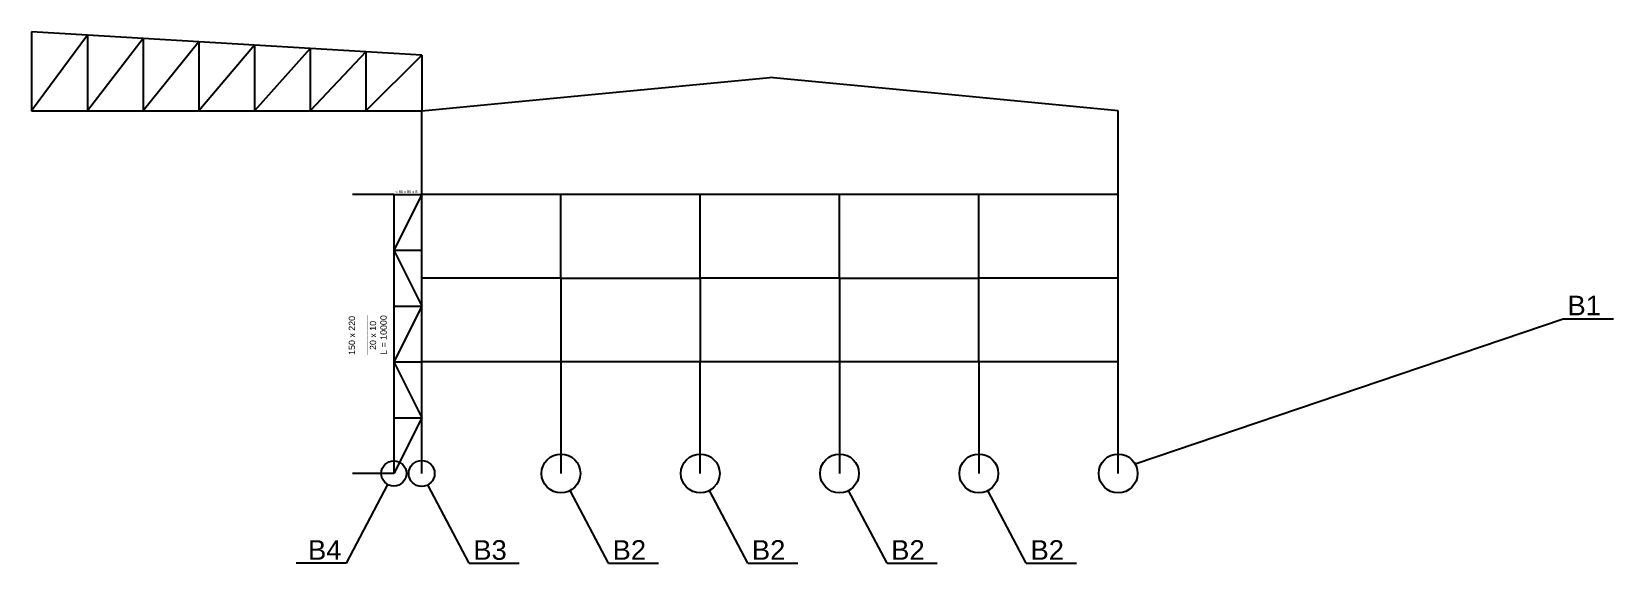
# Model space of a CAD drawing. Header units: inches. Extents: x -15 to 2803056, y 0 to 866270.
# Drawn here: x 1409528 to 1466303, y 216636 to 235699 of the extents above; entities that cross this region are included whole.
import ezdxf

# ---------------------------------------------------------------- set-up
doc = ezdxf.new("R2010")
doc.units = ezdxf.units.IN
doc.header["$LTSCALE"] = 100
doc.header["$MEASUREMENT"] = 0
for name, color, linetype in [('connection', 50, 'Continuous'), ('initial layout', 7, 'Continuous'), ('sections', 3, 'Continuous')]:
    doc.layers.add(name, color=color, linetype=linetype)
doc.styles.get("Standard").update_dxf_attribs({"font": 'arial.ttf'})
doc.dimstyles.new('section', dxfattribs={"dimtxt": 1e-05, "dimasz": 15, "dimexe": 0.0625, "dimexo": 0.0625, "dimgap": 10, "dimtad": 0, "dimtoh": 1, "dimzin": 0, "dimdsep": 46, "dimtxsty": 'Standard', "dimblk": 'OBLIQUE', "dimcen": 0.09, "dimsd1": 1, "dimsd2": 1, "dimclrd": 256, "dimclre": 256, "dimclrt": 256, "dimadec": 0, "dimazin": 0, "dimtfac": 1, "dimtofl": 0, "dimtmove": 0, "dimatfit": 3, "dimfxl": 1, "dimtfillclr": 256, "dimtolj": 1, "dimtzin": 0, "dimlwe": -1, "dimarcsym": 0})

msp = doc.modelspace()

# ---------------------------------------------------------------- texts
at = {"layer": 'connection'}
for s, p in [('B1', (1464657.018, 225530.219)), ('B4', (1419448.703, 216762.892)), ('B3', (1425381.684, 216762.892)), ('B2', (1430381.684, 216762.892)), ('B2', (1435381.684, 216762.892)), ('B2', (1440381.684, 216762.892)), ('B2', (1445381.684, 216762.892))]:
    msp.add_text(s, height=702.7444, dxfattribs=at).set_placement(p)
at = {"layer": 'sections'}
msp.add_text('< 80 x 80 x 8', height=98.14202, rotation=0, dxfattribs=at).set_placement((1422587.27, 229912.051))
at = {"layer": 'sections', "insert": (1420909.288, 224110.81), "char_height": 227.2868, "attachment_point": 1, "rotation": 90}
msp.add_mtext_dynamic_manual_height_columns('150 x 220\\P________\\P  20 x 10\\PL = 10000', width=1384.85194, gutter_width=1136.434, heights=[0], dxfattribs=at)

# ---------------------------------------------------------------- blocks, each defined once
blk = doc.blocks.new('*D378')
at = {"layer": 'Defpoints', "color": 0}
for p in [(1421041, 229859), (1422528, 229859), (1422528, 219859)]:
    blk.add_point(p, dxfattribs=at)
at = {"layer": 'sections', "transparency": 16777216}
for p, q in [((1422528, 229859), (1421040, 229859)), ((1422528, 219859), (1421040, 219859))]:
    blk.add_line(p, q, dxfattribs=at)
at = {"layer": 'sections', "transparency": 16777216, "insert": (1421041, 224859), "char_height": 10, "attachment_point": 5, "rotation": 90}
blk.add_mtext('\\A1;10000.00', dxfattribs=at)
blk = doc.blocks.new('_Oblique')
at = {"color": 0, "linetype": 'ByBlock', "lineweight": -2}
blk.add_line((-0.5, -0.5), (0.5, 0.5), dxfattribs=at)

# ---------------------------------------------------------------- dimensions: what is measured, and where the dimension line sits
at = {"layer": 'sections'}
dim = msp.add_linear_dim(base=(1421040.544, 229858.6), p1=(1422527.818, 219858.6), p2=(1422527.818, 229858.6), angle=90, dimstyle='section', override={"dimtxt": 10}, dxfattribs=at)
dim.commit()
dim.dimension.update_dxf_attribs({"geometry": '*D378', "text_midpoint": (1421040.544, 224858.6)})

# ---------------------------------------------------------------- linework, layer by layer
at = {"layer": 'connection'}
for p, q in [((1449133.186, 220204.526), (1464506.765, 225403.638)), ((1464506.765, 225403.638), (1466303.148, 225403.638)), ((1420824.205, 216636.312), (1422317.503, 219460.801)), ((1425231.431, 216636.312), (1423745.417, 219447.023)), ((1430231.431, 216636.312), (1428853.701, 219242.211)), ((1435231.431, 216636.312), (1433853.701, 219242.211)), ((1440231.431, 216636.312), (1438853.701, 219242.211)), ((1445231.431, 216636.312), (1443853.701, 219242.211)), ((1420824.205, 216636.312), (1419027.822, 216636.312)), ((1425231.431, 216636.312), (1427027.814, 216636.312)), ((1430231.431, 216636.312), (1432027.814, 216636.312)), ((1435231.431, 216636.312), (1437027.814, 216636.312)), ((1440231.431, 216636.312), (1442027.814, 216636.312)), ((1445231.431, 216636.312), (1447027.814, 216636.312))]:
    msp.add_line(p, q, dxfattribs=at)
for centre, radius in [((1422527.818, 219858.6), 449.974), ((1423527.818, 219858.6), 465.559), ((1428527.818, 219858.6), 697.234), ((1433527.818, 219858.6), 697.234), ((1438527.818, 219858.6), 697.234), ((1443527.818, 219858.6), 697.234), ((1448527.818, 219858.6), 697.234)]:
    msp.add_circle(centre, radius, dxfattribs=at)
at = {"layer": 'initial layout'}
for p, q in [((1409527.818, 235698.6), (1409527.818, 232858.6)), ((1411527.818, 235578.6), (1409527.818, 235698.6)), ((1411527.818, 235578.6), (1409527.818, 232858.6)), ((1411527.818, 235578.6), (1411527.818, 232858.6)), ((1413527.818, 235458.6), (1411527.818, 235578.6)), ((1413527.818, 235458.6), (1411527.818, 232858.6)), ((1413527.818, 235458.6), (1413527.818, 232858.6)), ((1415527.818, 235338.6), (1413527.818, 235458.6)), ((1415527.818, 235338.6), (1413527.818, 232858.6)), ((1415527.818, 235338.6), (1415527.818, 232858.6)), ((1417527.818, 235218.6), (1415527.818, 235338.6)), ((1417527.818, 235218.6), (1415527.818, 232858.6)), ((1417527.818, 235218.6), (1417527.818, 232858.6)), ((1419527.818, 235098.6), (1417527.818, 235218.6)), ((1419527.818, 235098.6), (1417527.818, 232858.6)), ((1419527.818, 235098.6), (1419527.818, 232858.6)), ((1421527.818, 234978.6), (1419527.818, 235098.6)), ((1421527.818, 234978.6), (1419527.818, 232858.6)), ((1421527.818, 234978.6), (1421527.818, 232858.6)), ((1423527.818, 234858.6), (1421527.818, 234978.6)), ((1423527.818, 234858.6), (1421527.818, 232858.6)), ((1423527.818, 234858.6), (1423527.818, 232858.6)), ((1429500.36, 233431.964), (1436027.818, 234058.6)), ((1441559.853, 233527.525), (1436027.818, 234058.6)), ((1426514.089, 233145.282), (1429500.36, 233431.964)), ((1445541.547, 233145.282), (1441559.853, 233527.525)), ((1409527.818, 232858.6), (1411527.818, 232858.6)), ((1411527.818, 232858.6), (1413527.818, 232858.6)), ((1413527.818, 232858.6), (1415527.818, 232858.6)), ((1415527.818, 232858.6), (1417527.818, 232858.6)), ((1417527.818, 232858.6), (1419527.818, 232858.6)), ((1419527.818, 232858.6), (1421527.818, 232858.6)), ((1421527.818, 232858.6), (1423527.818, 232858.6)), ((1423527.818, 232858.6), (1426514.089, 233145.282)), ((1423527.818, 229858.6), (1423527.818, 232858.6)), ((1448527.818, 232858.6), (1445541.547, 233145.282)), ((1448527.818, 229858.6), (1448527.818, 232858.6)), ((1422527.818, 229858.6), (1423527.818, 229858.6)), ((1423527.818, 229858.6), (1422527.818, 227858.6)), ((1422527.818, 229858.6), (1422527.818, 219858.6)), ((1422527.818, 229858.6), (1422527.818, 219858.6)), ((1423527.818, 227858.6), (1423527.818, 229858.6)), ((1428527.818, 229858.6), (1423527.818, 229858.6)), ((1428527.818, 226858.6), (1428527.818, 229858.6)), ((1433527.818, 229858.6), (1428527.818, 229858.6)), ((1433527.818, 226858.6), (1433527.818, 229858.6)), ((1438527.818, 229858.6), (1433527.818, 229858.6)), ((1438527.818, 226858.6), (1438527.818, 229858.6)), ((1443527.818, 229858.6), (1438527.818, 229858.6)), ((1443527.818, 226858.6), (1443527.818, 229858.6)), ((1448527.818, 229858.6), (1443527.818, 229858.6)), ((1448527.818, 226858.6), (1448527.818, 229858.6)), ((1422527.818, 227858.6), (1423527.818, 227858.6)), ((1422527.818, 227858.6), (1423527.818, 225858.6)), ((1423527.818, 223858.6), (1423527.818, 227858.6)), ((1428527.818, 226858.6), (1423527.818, 226858.6)), ((1428527.818, 226858.6), (1428527.818, 223858.6)), ((1428527.818, 226858.6), (1428527.818, 223858.6)), ((1428527.818, 226858.6), (1433527.818, 226858.6)), ((1438527.818, 226858.6), (1433527.818, 226858.6)), ((1433527.818, 226858.6), (1433527.818, 223858.6)), ((1433527.818, 226858.6), (1433527.818, 223858.6)), ((1438527.818, 226858.6), (1438527.818, 223858.6)), ((1438527.818, 226858.6), (1438527.818, 223858.6)), ((1438527.818, 226858.6), (1443527.818, 226858.6)), ((1448527.818, 226858.6), (1443527.818, 226858.6)), ((1443527.818, 223858.6), (1443527.818, 226858.6)), ((1448527.818, 219858.6), (1448527.818, 226858.6)), ((1422527.818, 225858.6), (1423527.818, 225858.6)), ((1423527.818, 225858.6), (1422527.818, 223858.6)), ((1422527.818, 223858.6), (1423527.818, 223858.6)), ((1422527.818, 223858.6), (1423527.818, 221858.6)), ((1428527.818, 223858.6), (1423527.818, 223858.6)), ((1423527.818, 219858.6), (1423527.818, 223858.6)), ((1428527.818, 223858.6), (1428527.818, 219858.6)), ((1433527.818, 223858.6), (1428527.818, 223858.6)), ((1438527.818, 223858.6), (1433527.818, 223858.6)), ((1433527.818, 219858.6), (1433527.818, 223858.6)), ((1438527.818, 223858.6), (1438527.818, 219858.6)), ((1443527.818, 223858.6), (1438527.818, 223858.6)), ((1448527.818, 223858.6), (1443527.818, 223858.6)), ((1443527.818, 223858.6), (1443527.818, 219858.6)), ((1422527.818, 221858.6), (1423527.818, 221858.6)), ((1423527.818, 221858.6), (1422527.818, 219858.6))]:
    msp.add_line(p, q, dxfattribs=at)

msp.set_redraw_order([(e.dxf.handle, doc.entitydb.next_handle()) for e in msp.query("TEXT MTEXT ATTDEF DIMENSION ARC_DIMENSION")])  # texts and dimensions are drawn at this point

doc.saveas('drawing.dxf')
